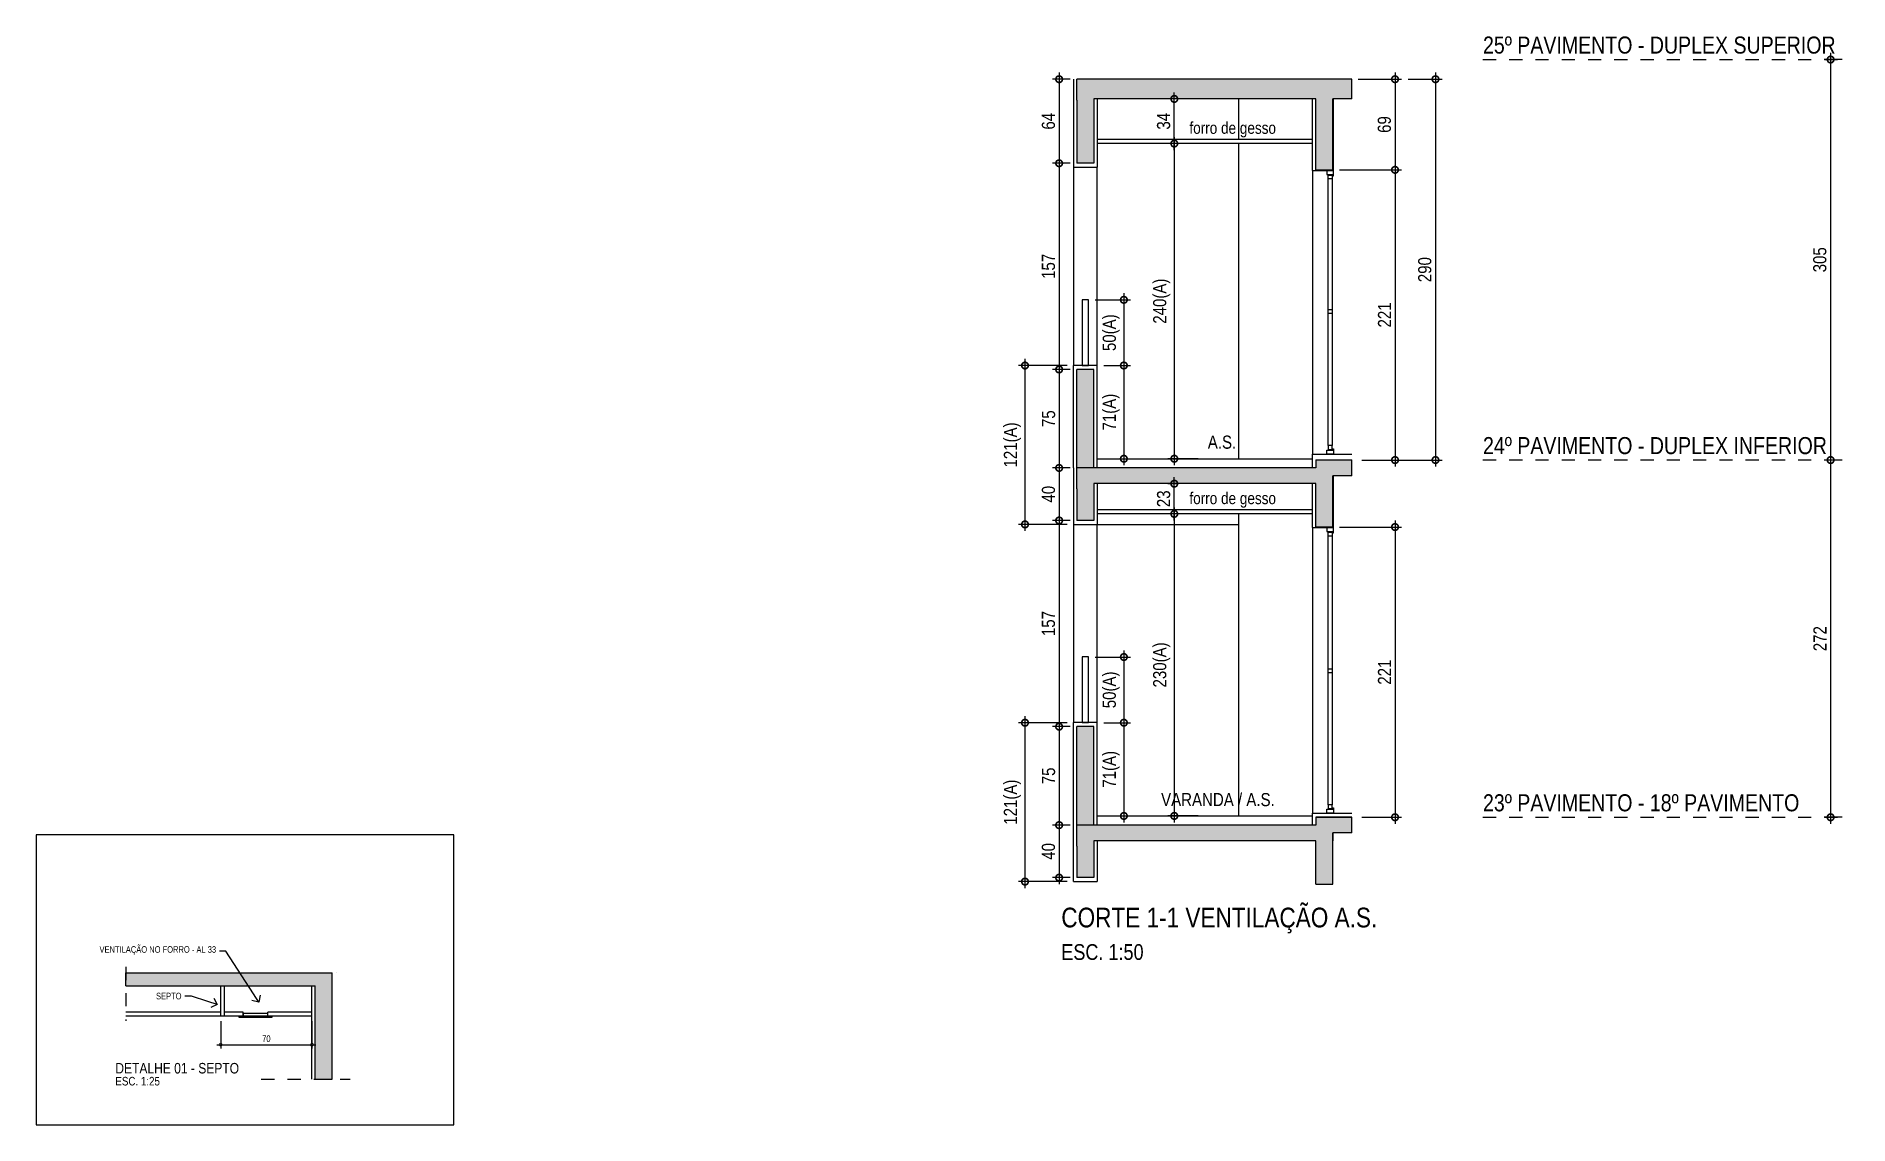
# Model space of a CAD drawing. Header units: metres. Extents: x -23 to 570, y -25 to 184.
# Drawn here: x 18.93 to 32.73, y -25.36 to -17.07 of the extents above; entities that cross this region are included whole.
import ezdxf
from ezdxf import colors
from ezdxf.entities.mleader import LeaderData, LeaderLine
from ezdxf.enums import TextEntityAlignment as Align
from ezdxf.math import Vec2, Vec3

# ---------------------------------------------------------------- set-up
doc = ezdxf.new("R2010")
doc.units = ezdxf.units.M
doc.header["$LTSCALE"] = 0.1
doc.linetypes.add('DASHEDX2', pattern=[1.5, 1, -0.5])
doc.linetypes.add('PHANTOM2', pattern=[1.25, 0.625, -0.125, 0.125, -0.125, 0.125, -0.125])
for name, color, linetype in [('AR-CAIXILHO', 1, 'Continuous'), ('ARQ-ALV ACAB', 4, 'Continuous'), ('ARQ-ALV OSSO', 5, 'Continuous'), ('ARQ-AUX', 7, 'Continuous'), ('ARQ-AUX1', 1, 'Continuous'), ('ARQ-CAX', 1, 'Continuous'), ('ARQ-DIM', 2, 'Continuous'), ('ARQ-PRJ', 7, 'DASHEDX2'), ('ARQ-SIM', 1, 'Continuous'), ('ARQ-TXT', 2, 'Continuous'), ('ES-CORTE', 2, 'Continuous')]:
    doc.layers.add(name, color=color, linetype=linetype)
doc.styles.add('Adesa', font='ARIALN.TTF')
doc.dimstyles.new('ADESA 1-0025', dxfattribs={"dimtxt": 0.05, "dimasz": 0.045, "dimexe": 0.03, "dimexo": 0.04, "dimgap": 0.02, "dimtad": 1, "dimtoh": 1, "dimdec": 0, "dimlfac": 100, "dimzin": 4, "dimtxsty": 'Adesa', "dimblk": 'DOTSMALL', "dimcen": 1, "dimdle": 0.03, "dimclrd": 1, "dimclre": 1, "dimclrt": 256, "dimazin": 1, "dimtm": 1e-09, "dimtfac": 1, "dimtdec": 0, "dimtix": 1, "dimtmove": 2, "dimatfit": 0, "dimldrblk": 'DOTSMALL', "dimfxl": 0.8, "dimtvp": 2, "dimtolj": 1, "dimtzin": 0, "dimarcsym": 0})
doc.dimstyles.new('ADESA 1-0050', dxfattribs={"dimtxt": 0.1, "dimasz": 0.1, "dimexe": 0.05, "dimexo": 0.05, "dimgap": 0.03, "dimtad": 1, "dimdec": 1, "dimlfac": 100, "dimzin": 12, "dimtxsty": 'Adesa', "dimblk": 'DOTSMALL', "dimcen": 1, "dimdle": 0.05, "dimclrd": 1, "dimclre": 1, "dimclrt": 256, "dimazin": 3, "dimtm": 1e-09, "dimtfac": 1, "dimtdec": 1, "dimtmove": 1, "dimatfit": 0, "dimldrblk": 'DOTSMALL', "dimfxl": 0.8, "dimtvp": 2, "dimtolj": 1, "dimtzin": 0, "dimarcsym": 0})

msp = doc.modelspace()

# ---------------------------------------------------------------- texts
at = {"layer": 'ARQ-TXT', "ltscale": 0.5, "style": 'Adesa'}
for s, height, p in [('25º PAVIMENTO - DUPLEX SUPERIOR', 0.13, (29.9458, -17.2019, 0)), ('24º PAVIMENTO - DUPLEX INFERIOR', 0.13, (29.9458, -20.2519)), ('23º PAVIMENTO - 18º PAVIMENTO', 0.13, (29.9458, -22.9719, 0)), ('CORTE 1-1 VENTILAÇÃO A.S.', 0.15, (26.7346, -23.8555)), ('ESC. 1:50', 0.12, (26.7346, -24.1033)), ('DETALHE 01 - SEPTO', 0.08, (19.531, -24.968))]:
    msp.add_text(s, height=height, dxfattribs=at).set_placement(p)
at = {"layer": 'ARQ-TXT', "style": 'Adesa'}
for s, height, p in [('forro de gesso', 0.09, (28.0398, -17.779, 0)), ('A.S.', 0.1, (27.9582, -20.1605, 0)), ('forro de gesso', 0.09, (28.0398, -20.599, 0)), ('VARANDA / A.S.', 0.1, (27.9273, -22.8805, 0))]:
    msp.add_text(s, height=height, dxfattribs=at).set_placement(p, align=Align.MIDDLE)
msp.add_text('ESC. 1:25', height=0.065, dxfattribs=at).set_placement((19.531, -25.0592))

# ---------------------------------------------------------------- blocks, each defined once
blk = doc.blocks.new('_DotSmall')
at = {"color": 0, "linetype": 'ByBlock', "const_width": 0.5}
blk.add_lwpolyline([(-0.0625, 0, 1), (0.0625, 0, 1)], format="xyb", close=True, dxfattribs=at)
blk = doc.blocks.new('*D671')
at = {"layer": 'Defpoints', "color": 0, "transparency": 16777216}
for p in [(28.803, -18.087, 0), (28.973, -20.297), (29.276, -20.297)]:
    blk.add_point(p, dxfattribs=at)
at = {"layer": 'ES-CORTE', "color": 1, "lineweight": -2, "transparency": 16777216}
for p, q in [((29.276, -18.037), (29.276, -20.347)), ((28.853, -18.087), (29.326, -18.087)), ((29.023, -20.297), (29.326, -20.297))]:
    blk.add_line(p, q, dxfattribs=at)
at = {"layer": 'ES-CORTE', "color": 1, "lineweight": -2, "transparency": 16777216, "xscale": 0.1, "yscale": 0.1, "zscale": 0.1}
for p, rotation in [((29.276, -18.087), 90), ((29.276, -20.297), 270)]:
    blk.add_blockref('_DotSmall', p, dxfattribs=dict(at, rotation=rotation))
at = {"layer": 'ES-CORTE', "transparency": 16777216, "insert": (29.196, -19.192), "char_height": 0.1, "attachment_point": 5, "rotation": 90, "style": 'Adesa'}
blk.add_mtext('\\A1;221', dxfattribs=at)
blk = doc.blocks.new('*D672')
at = {"layer": 'Defpoints', "color": 0, "transparency": 16777216}
for p in [(28.946, -17.397, 0), (28.803, -18.087, 0), (29.276, -18.087)]:
    blk.add_point(p, dxfattribs=at)
at = {"layer": 'ES-CORTE', "color": 1, "lineweight": -2, "transparency": 16777216}
for p, q in [((29.276, -17.347), (29.276, -18.137)), ((28.996, -17.397), (29.326, -17.397)), ((28.853, -18.087), (29.326, -18.087))]:
    blk.add_line(p, q, dxfattribs=at)
at = {"layer": 'ES-CORTE', "color": 1, "lineweight": -2, "transparency": 16777216, "xscale": 0.1, "yscale": 0.1, "zscale": 0.1}
for p, rotation in [((29.276, -17.397), 90), ((29.276, -18.087), 270)]:
    blk.add_blockref('_DotSmall', p, dxfattribs=dict(at, rotation=rotation))
at = {"layer": 'ES-CORTE', "transparency": 16777216, "insert": (29.195, -17.742), "char_height": 0.1, "attachment_point": 5, "rotation": 90, "style": 'Adesa'}
blk.add_mtext('\\A1;69', dxfattribs=at)
blk = doc.blocks.new('*U670')
at = {"color": 7, "linetype": 'ByBlock', "ltscale": 0.5}
for p, q in [((-0.01, 2.125), (-0.01, 0.065)), ((-0.04, 0.065), (-0.04, 1.07))]:
    blk.add_line(p, q, dxfattribs=at)
blk.add_lwpolyline([(-0.04, 1.1), (-0.04, 2.095)], dxfattribs=at)
at = {"layer": 'AR-CAIXILHO'}
for p, q in [((-0.05, 2.13, 0), (-0.005, 2.13, 0)), ((-0.05, 2.13, 0), (-0.005, 2.13, 0)), ((-0.045, 2.13, 0), (-0.005, 2.13, 0)), ((-0.05, 0.03, 0), (-0.005, 0.03, 0)), ((-0.05, 0.03, 0), (-0.005, 0.03, 0)), ((-0.045, 0.03, 0), (-0.005, 0.03, 0))]:
    blk.add_line(p, q, dxfattribs=at)
for points in [[(0, 2.12), (0, 2.16), (0, 2.16), (0, 2.16), (-0.05, 2.16), (-0.05, 2.16), (-0.05, 2.16), (-0.05, 2.13), (-0.05, 2.13), (-0.005, 2.13), (-0.005, 2.12), (0, 2.12), (0, 2.12), (0, 2.12)], [(0, 0.04), (0, 0), (0, 0), (0, 0), (-0.05, 0), (-0.05, 0), (-0.05, 0), (-0.05, 0.03), (-0.05, 0.03), (-0.005, 0.03), (-0.005, 0.04), (0, 0.04), (0, 0.04), (0, 0.04)]]:
    blk.add_lwpolyline(points, dxfattribs=at)
at = {"layer": 'AR-CAIXILHO', "color": 1}
for points in [[(-0.04, 2.125), (-0.01, 2.125), (-0.01, 2.095), (-0.04, 2.095)], [(-0.04, 1.1), (-0.01, 1.1), (-0.01, 1.07), (-0.04, 1.07)], [(-0.04, 0.035), (-0.01, 0.035), (-0.01, 0.065), (-0.04, 0.065)]]:
    blk.add_lwpolyline(points, close=True, dxfattribs=at)
at = {"layer": 'ARQ-CAX'}
for points in [[(-0.04, 2.125), (-0.01, 2.125)], [(-0.04, 0.035), (-0.01, 0.035)]]:
    blk.add_lwpolyline(points, dxfattribs=at)
blk = doc.blocks.new('*D673')
at = {"layer": 'Defpoints', "color": 0, "transparency": 16777216}
for p in [(29.326, -17.397, 0), (29.175, -20.297, 0), (29.584, -20.297)]:
    blk.add_point(p, dxfattribs=at)
at = {"layer": 'ES-CORTE', "color": 1, "lineweight": -2, "transparency": 16777216}
for p, q in [((29.584, -17.347), (29.584, -20.347)), ((29.376, -17.397), (29.634, -17.397)), ((29.225, -20.297), (29.634, -20.297))]:
    blk.add_line(p, q, dxfattribs=at)
at = {"layer": 'ES-CORTE', "color": 1, "lineweight": -2, "transparency": 16777216, "xscale": 0.1, "yscale": 0.1, "zscale": 0.1}
for p, rotation in [((29.584, -17.397), 90), ((29.584, -20.297), 270)]:
    blk.add_blockref('_DotSmall', p, dxfattribs=dict(at, rotation=rotation))
at = {"layer": 'ES-CORTE', "transparency": 16777216, "insert": (29.503, -18.847), "char_height": 0.1, "attachment_point": 5, "rotation": 90, "style": 'Adesa'}
blk.add_mtext('\\A1;290', dxfattribs=at)
blk = doc.blocks.new('*D681')
at = {"layer": 'ARQ-DIM', "color": 1, "lineweight": -2, "transparency": 16777216}
for p, q in [((26.778, -19.577), (26.408, -19.577)), ((26.458, -19.527), (26.458, -20.837)), ((26.778, -20.787), (26.408, -20.787))]:
    blk.add_line(p, q, dxfattribs=at)
at = {"layer": 'Defpoints', "color": 0, "transparency": 16777216}
for p in [(26.828, -19.577), (26.458, -20.787), (26.828, -20.787)]:
    blk.add_point(p, dxfattribs=at)
at = {"layer": 'ARQ-DIM', "color": 1, "lineweight": -2, "transparency": 16777216, "xscale": 0.1, "yscale": 0.1, "zscale": 0.1}
for p, rotation in [((26.458, -19.577), 90), ((26.458, -20.787), 270)]:
    blk.add_blockref('_DotSmall', p, dxfattribs=dict(at, rotation=rotation))
at = {"layer": 'ARQ-DIM', "transparency": 16777216, "insert": (26.362, -20.182), "char_height": 0.1, "attachment_point": 5, "rotation": 90, "style": 'Adesa'}
blk.add_mtext('\\A1;121(A)', dxfattribs=at)
blk = doc.blocks.new('*D682')
at = {"layer": 'ARQ-DIM', "color": 1, "lineweight": -2, "transparency": 16777216}
for p, q in [((26.718, -19.557), (26.718, -20.407)), ((26.803, -19.607), (26.668, -19.607)), ((26.803, -20.357), (26.668, -20.357))]:
    blk.add_line(p, q, dxfattribs=at)
at = {"layer": 'Defpoints', "color": 0, "transparency": 16777216}
for p in [(26.853, -19.607), (26.718, -20.357), (26.853, -20.357, 0)]:
    blk.add_point(p, dxfattribs=at)
at = {"layer": 'ARQ-DIM', "color": 1, "lineweight": -2, "transparency": 16777216, "xscale": 0.1, "yscale": 0.1, "zscale": 0.1}
for p, rotation in [((26.718, -19.607), 90), ((26.718, -20.357), 270)]:
    blk.add_blockref('_DotSmall', p, dxfattribs=dict(at, rotation=rotation))
at = {"layer": 'ARQ-DIM', "transparency": 16777216, "insert": (26.638, -19.982), "char_height": 0.1, "attachment_point": 5, "rotation": 90, "style": 'Adesa'}
blk.add_mtext('\\A1;75', dxfattribs=at)
blk = doc.blocks.new('*D683')
at = {"layer": 'ARQ-DIM', "color": 1, "lineweight": -2, "transparency": 16777216}
for p, q in [((26.803, -20.357), (26.668, -20.357)), ((26.718, -20.307), (26.718, -20.807)), ((26.803, -20.757), (26.668, -20.757))]:
    blk.add_line(p, q, dxfattribs=at)
at = {"layer": 'Defpoints', "color": 0, "transparency": 16777216}
for p in [(26.853, -20.357, 0), (26.718, -20.757), (26.853, -20.757)]:
    blk.add_point(p, dxfattribs=at)
at = {"layer": 'ARQ-DIM', "color": 1, "lineweight": -2, "transparency": 16777216, "xscale": 0.1, "yscale": 0.1, "zscale": 0.1}
for p, rotation in [((26.718, -20.357), 90), ((26.718, -20.757), 270)]:
    blk.add_blockref('_DotSmall', p, dxfattribs=dict(at, rotation=rotation))
at = {"layer": 'ARQ-DIM', "transparency": 16777216, "insert": (26.637, -20.557), "char_height": 0.1, "attachment_point": 5, "rotation": 90, "style": 'Adesa'}
blk.add_mtext('\\A1;40', dxfattribs=at)
blk = doc.blocks.new('*D684')
at = {"layer": 'ARQ-DIM', "color": 1, "lineweight": -2, "transparency": 16777216}
for p, q in [((26.803, -18.037), (26.668, -18.037)), ((26.718, -17.987), (26.718, -19.657)), ((26.803, -19.607), (26.668, -19.607))]:
    blk.add_line(p, q, dxfattribs=at)
at = {"layer": 'Defpoints', "color": 0, "transparency": 16777216}
for p in [(26.853, -18.037, 0), (26.718, -19.607), (26.853, -19.607)]:
    blk.add_point(p, dxfattribs=at)
at = {"layer": 'ARQ-DIM', "color": 1, "lineweight": -2, "transparency": 16777216, "xscale": 0.1, "yscale": 0.1, "zscale": 0.1}
for p, rotation in [((26.718, -18.037), 90), ((26.718, -19.607), 270)]:
    blk.add_blockref('_DotSmall', p, dxfattribs=dict(at, rotation=rotation))
at = {"layer": 'ARQ-DIM', "transparency": 16777216, "insert": (26.637, -18.822), "char_height": 0.1, "attachment_point": 5, "rotation": 90, "style": 'Adesa'}
blk.add_mtext('\\A1;157', dxfattribs=at)
blk = doc.blocks.new('*D685')
at = {"layer": 'ARQ-DIM', "color": 1, "lineweight": -2, "transparency": 16777216}
for p, q in [((26.718, -17.347), (26.718, -18.087)), ((26.803, -17.397), (26.668, -17.397)), ((26.803, -18.037), (26.668, -18.037))]:
    blk.add_line(p, q, dxfattribs=at)
at = {"layer": 'Defpoints', "color": 0, "transparency": 16777216}
for p in [(26.853, -17.397, 0), (26.718, -18.037), (26.853, -18.037, 0)]:
    blk.add_point(p, dxfattribs=at)
at = {"layer": 'ARQ-DIM', "color": 1, "lineweight": -2, "transparency": 16777216, "xscale": 0.1, "yscale": 0.1, "zscale": 0.1}
for p, rotation in [((26.718, -17.397), 90), ((26.718, -18.037), 270)]:
    blk.add_blockref('_DotSmall', p, dxfattribs=dict(at, rotation=rotation))
at = {"layer": 'ARQ-DIM', "transparency": 16777216, "insert": (26.637, -17.717), "char_height": 0.1, "attachment_point": 5, "rotation": 90, "style": 'Adesa'}
blk.add_mtext('\\A1;64', dxfattribs=at)
blk = doc.blocks.new('*D687')
at = {"layer": 'ARQ-DIM', "color": 1, "lineweight": -2, "transparency": 16777216}
for p, q in [((27.058, -19.577), (27.261, -19.577)), ((27.211, -19.527), (27.211, -20.337)), ((27.058, -20.287), (27.261, -20.287))]:
    blk.add_line(p, q, dxfattribs=at)
at = {"layer": 'Defpoints', "color": 0, "transparency": 16777216}
for p in [(27.008, -19.577), (27.008, -20.287, 0), (27.211, -20.287)]:
    blk.add_point(p, dxfattribs=at)
at = {"layer": 'ARQ-DIM', "color": 1, "lineweight": -2, "transparency": 16777216, "xscale": 0.1, "yscale": 0.1, "zscale": 0.1}
for p, rotation in [((27.211, -19.577), 90), ((27.211, -20.287), 270)]:
    blk.add_blockref('_DotSmall', p, dxfattribs=dict(at, rotation=rotation))
at = {"layer": 'ARQ-DIM', "transparency": 16777216, "insert": (27.115, -19.932), "char_height": 0.1, "attachment_point": 5, "rotation": 90, "style": 'Adesa'}
blk.add_mtext('\\A1;71(A)', dxfattribs=at)
blk = doc.blocks.new('*D688')
at = {"layer": 'ARQ-DIM', "color": 1, "lineweight": -2, "transparency": 16777216}
for p, q in [((27.778, -17.887), (27.545, -17.887)), ((27.595, -17.837), (27.595, -20.337)), ((27.778, -20.287), (27.545, -20.287))]:
    blk.add_line(p, q, dxfattribs=at)
at = {"layer": 'Defpoints', "color": 0, "transparency": 16777216}
for p in [(27.828, -17.887, 0), (27.595, -20.287), (27.828, -20.287, 0)]:
    blk.add_point(p, dxfattribs=at)
at = {"layer": 'ARQ-DIM', "color": 1, "lineweight": -2, "transparency": 16777216, "xscale": 0.1, "yscale": 0.1, "zscale": 0.1}
for p, rotation in [((27.595, -17.887), 90), ((27.595, -20.287), 270)]:
    blk.add_blockref('_DotSmall', p, dxfattribs=dict(at, rotation=rotation))
at = {"layer": 'ARQ-DIM', "transparency": 16777216, "insert": (27.499, -19.087), "char_height": 0.1, "attachment_point": 5, "rotation": 90, "style": 'Adesa'}
blk.add_mtext('\\A1;240(A)', dxfattribs=at)
blk = doc.blocks.new('*D677')
at = {"layer": 'ARQ-DIM', "color": 1, "lineweight": -2, "transparency": 16777216}
for p, q in [((27.595, -17.937), (27.595, -17.497)), ((28.038, -17.547), (27.545, -17.547)), ((27.611, -17.887), (27.545, -17.887))]:
    blk.add_line(p, q, dxfattribs=at)
at = {"layer": 'Defpoints', "color": 0, "transparency": 16777216}
for p in [(27.595, -17.547), (28.088, -17.547, 0), (27.661, -17.887)]:
    blk.add_point(p, dxfattribs=at)
at = {"layer": 'ARQ-DIM', "color": 1, "lineweight": -2, "transparency": 16777216, "xscale": 0.1, "yscale": 0.1, "zscale": 0.1}
for p, rotation in [((27.595, -17.547), 90), ((27.595, -17.887), 270)]:
    blk.add_blockref('_DotSmall', p, dxfattribs=dict(at, rotation=rotation))
at = {"layer": 'ARQ-DIM', "transparency": 16777216, "insert": (27.514, -17.717), "char_height": 0.1, "attachment_point": 5, "rotation": 90, "style": 'Adesa'}
blk.add_mtext('\\A1;34', dxfattribs=at)
blk = doc.blocks.new('*D689')
at = {"layer": 'ARQ-DIM', "color": 1, "lineweight": -2, "transparency": 16777216}
for p, q in [((32.681, -17.247), (32.543, -17.247)), ((32.593, -17.197), (32.593, -20.347)), ((32.681, -20.297), (32.543, -20.297))]:
    blk.add_line(p, q, dxfattribs=at)
at = {"layer": 'Defpoints', "color": 0, "transparency": 16777216}
for p in [(32.731, -17.247, 0), (32.593, -20.297), (32.731, -20.297, 0)]:
    blk.add_point(p, dxfattribs=at)
at = {"layer": 'ARQ-DIM', "color": 1, "lineweight": -2, "transparency": 16777216, "xscale": 0.1, "yscale": 0.1, "zscale": 0.1}
for p, rotation in [((32.593, -17.247), 90), ((32.593, -20.297), 270)]:
    blk.add_blockref('_DotSmall', p, dxfattribs=dict(at, rotation=rotation))
at = {"layer": 'ARQ-DIM', "transparency": 16777216, "insert": (32.511, -18.772), "char_height": 0.1, "attachment_point": 5, "rotation": 90, "style": 'Adesa'}
blk.add_mtext('\\A1;305', dxfattribs=at)
blk = doc.blocks.new('*D678')
at = {"layer": 'Defpoints', "color": 0, "transparency": 16777216}
for p in [(28.803, -20.807, 0), (28.973, -23.017), (29.276, -23.017)]:
    blk.add_point(p, dxfattribs=at)
at = {"layer": 'ES-CORTE', "color": 1, "lineweight": -2, "transparency": 16777216}
for p, q in [((28.853, -20.807), (29.326, -20.807)), ((29.276, -20.757), (29.276, -23.067)), ((29.023, -23.017), (29.326, -23.017))]:
    blk.add_line(p, q, dxfattribs=at)
at = {"layer": 'ES-CORTE', "color": 1, "lineweight": -2, "transparency": 16777216, "xscale": 0.1, "yscale": 0.1, "zscale": 0.1}
for p, rotation in [((29.276, -20.807), 90), ((29.276, -23.017), 270)]:
    blk.add_blockref('_DotSmall', p, dxfattribs=dict(at, rotation=rotation))
at = {"layer": 'ES-CORTE', "transparency": 16777216, "insert": (29.196, -21.912), "char_height": 0.1, "attachment_point": 5, "rotation": 90, "style": 'Adesa'}
blk.add_mtext('\\A1;221', dxfattribs=at)
blk = doc.blocks.new('*U669')
at = {"color": 7, "linetype": 'ByBlock', "ltscale": 0.5}
for p, q in [((-0.01, 2.14), (-0.01, 0.065)), ((-0.04, 0.065), (-0.04, 1.07))]:
    blk.add_line(p, q, dxfattribs=at)
blk.add_lwpolyline([(-0.04, 1.1), (-0.04, 2.11)], dxfattribs=at)
at = {"layer": 'AR-CAIXILHO'}
for p, q in [((-0.05, 2.145, 0), (-0.005, 2.145, 0)), ((-0.05, 2.145, 0), (-0.005, 2.145, 0)), ((-0.045, 2.145, 0), (-0.005, 2.145, 0)), ((-0.05, 0.03, 0), (-0.005, 0.03, 0)), ((-0.05, 0.03, 0), (-0.005, 0.03, 0)), ((-0.045, 0.03, 0), (-0.005, 0.03, 0))]:
    blk.add_line(p, q, dxfattribs=at)
for points in [[(0, 2.135), (0, 2.175), (0, 2.175), (0, 2.175), (-0.05, 2.175), (-0.05, 2.175), (-0.05, 2.175), (-0.05, 2.145), (-0.05, 2.145), (-0.005, 2.145), (-0.005, 2.135), (0, 2.135), (0, 2.135), (0, 2.135)], [(0, 0.04), (0, 0), (0, 0), (0, 0), (-0.05, 0), (-0.05, 0), (-0.05, 0), (-0.05, 0.03), (-0.05, 0.03), (-0.005, 0.03), (-0.005, 0.04), (0, 0.04), (0, 0.04), (0, 0.04)]]:
    blk.add_lwpolyline(points, dxfattribs=at)
at = {"layer": 'AR-CAIXILHO', "color": 1}
for points in [[(-0.04, 2.14), (-0.01, 2.14), (-0.01, 2.11), (-0.04, 2.11)], [(-0.04, 1.1), (-0.01, 1.1), (-0.01, 1.07), (-0.04, 1.07)], [(-0.04, 0.035), (-0.01, 0.035), (-0.01, 0.065), (-0.04, 0.065)]]:
    blk.add_lwpolyline(points, close=True, dxfattribs=at)
at = {"layer": 'ARQ-CAX'}
for points in [[(-0.04, 2.14), (-0.01, 2.14)], [(-0.04, 0.035), (-0.01, 0.035)]]:
    blk.add_lwpolyline(points, dxfattribs=at)
blk = doc.blocks.new('*D690')
at = {"layer": 'ARQ-DIM', "color": 1, "lineweight": -2, "transparency": 16777216}
for p, q in [((26.803, -22.327), (26.668, -22.327)), ((26.718, -22.277), (26.718, -23.127)), ((26.803, -23.077), (26.668, -23.077))]:
    blk.add_line(p, q, dxfattribs=at)
at = {"layer": 'Defpoints', "color": 0, "transparency": 16777216}
for p in [(26.853, -22.327), (26.718, -23.077), (26.853, -23.077, 0)]:
    blk.add_point(p, dxfattribs=at)
at = {"layer": 'ARQ-DIM', "color": 1, "lineweight": -2, "transparency": 16777216, "xscale": 0.1, "yscale": 0.1, "zscale": 0.1}
for p, rotation in [((26.718, -22.327), 90), ((26.718, -23.077), 270)]:
    blk.add_blockref('_DotSmall', p, dxfattribs=dict(at, rotation=rotation))
at = {"layer": 'ARQ-DIM', "transparency": 16777216, "insert": (26.638, -22.702), "char_height": 0.1, "attachment_point": 5, "rotation": 90, "style": 'Adesa'}
blk.add_mtext('\\A1;75', dxfattribs=at)
blk = doc.blocks.new('*D691')
at = {"layer": 'ARQ-DIM', "color": 1, "lineweight": -2, "transparency": 16777216}
for p, q in [((26.803, -20.757), (26.668, -20.757)), ((26.718, -20.707), (26.718, -22.377)), ((26.803, -22.327), (26.668, -22.327))]:
    blk.add_line(p, q, dxfattribs=at)
at = {"layer": 'Defpoints', "color": 0, "transparency": 16777216}
for p in [(26.853, -20.757, 0), (26.718, -22.327), (26.853, -22.327)]:
    blk.add_point(p, dxfattribs=at)
at = {"layer": 'ARQ-DIM', "color": 1, "lineweight": -2, "transparency": 16777216, "xscale": 0.1, "yscale": 0.1, "zscale": 0.1}
for p, rotation in [((26.718, -20.757), 90), ((26.718, -22.327), 270)]:
    blk.add_blockref('_DotSmall', p, dxfattribs=dict(at, rotation=rotation))
at = {"layer": 'ARQ-DIM', "transparency": 16777216, "insert": (26.637, -21.542), "char_height": 0.1, "attachment_point": 5, "rotation": 90, "style": 'Adesa'}
blk.add_mtext('\\A1;157', dxfattribs=at)
blk = doc.blocks.new('*D679')
at = {"layer": 'ARQ-DIM', "color": 1, "lineweight": -2, "transparency": 16777216}
for p, q in [((26.803, -20.357), (26.668, -20.357)), ((26.718, -20.307), (26.718, -20.807)), ((26.803, -20.757), (26.668, -20.757))]:
    blk.add_line(p, q, dxfattribs=at)
at = {"layer": 'Defpoints', "color": 0, "transparency": 16777216}
for p in [(26.853, -20.357, 0), (26.718, -20.757), (26.853, -20.757, 0)]:
    blk.add_point(p, dxfattribs=at)
at = {"layer": 'ARQ-DIM', "color": 1, "lineweight": -2, "transparency": 16777216, "xscale": 0.1, "yscale": 0.1, "zscale": 0.1}
for p, rotation in [((26.718, -20.357), 90), ((26.718, -20.757), 270)]:
    blk.add_blockref('_DotSmall', p, dxfattribs=dict(at, rotation=rotation))
at = {"layer": 'ARQ-DIM', "transparency": 16777216, "insert": (26.637, -20.557), "char_height": 0.1, "attachment_point": 5, "rotation": 90, "style": 'Adesa'}
blk.add_mtext('\\A1;40', dxfattribs=at)
blk = doc.blocks.new('*D692')
at = {"layer": 'ARQ-DIM', "color": 1, "lineweight": -2, "transparency": 16777216}
for p, q in [((27.058, -22.297), (27.261, -22.297)), ((27.211, -22.247), (27.211, -23.057)), ((27.058, -23.007), (27.261, -23.007))]:
    blk.add_line(p, q, dxfattribs=at)
at = {"layer": 'Defpoints', "color": 0, "transparency": 16777216}
for p in [(27.008, -22.297), (27.008, -23.007, 0), (27.211, -23.007)]:
    blk.add_point(p, dxfattribs=at)
at = {"layer": 'ARQ-DIM', "color": 1, "lineweight": -2, "transparency": 16777216, "xscale": 0.1, "yscale": 0.1, "zscale": 0.1}
for p, rotation in [((27.211, -22.297), 90), ((27.211, -23.007), 270)]:
    blk.add_blockref('_DotSmall', p, dxfattribs=dict(at, rotation=rotation))
at = {"layer": 'ARQ-DIM', "transparency": 16777216, "insert": (27.115, -22.652), "char_height": 0.1, "attachment_point": 5, "rotation": 90, "style": 'Adesa'}
blk.add_mtext('\\A1;71(A)', dxfattribs=at)
blk = doc.blocks.new('*D693')
at = {"layer": 'ARQ-DIM', "color": 1, "lineweight": -2, "transparency": 16777216}
for p, q in [((27.595, -20.657), (27.595, -23.057)), ((27.778, -20.707), (27.545, -20.707)), ((27.778, -23.007), (27.545, -23.007))]:
    blk.add_line(p, q, dxfattribs=at)
at = {"layer": 'Defpoints', "color": 0, "transparency": 16777216}
for p in [(27.828, -20.707, 0), (27.595, -23.007), (27.828, -23.007, 0)]:
    blk.add_point(p, dxfattribs=at)
at = {"layer": 'ARQ-DIM', "color": 1, "lineweight": -2, "transparency": 16777216, "xscale": 0.1, "yscale": 0.1, "zscale": 0.1}
for p, rotation in [((27.595, -20.707), 90), ((27.595, -23.007), 270)]:
    blk.add_blockref('_DotSmall', p, dxfattribs=dict(at, rotation=rotation))
at = {"layer": 'ARQ-DIM', "transparency": 16777216, "insert": (27.499, -21.857), "char_height": 0.1, "attachment_point": 5, "rotation": 90, "style": 'Adesa'}
blk.add_mtext('\\A1;230(A)', dxfattribs=at)
blk = doc.blocks.new('*D680')
at = {"layer": 'ARQ-DIM', "color": 1, "lineweight": -2, "transparency": 16777216}
for p, q in [((27.595, -20.757), (27.595, -20.427)), ((27.611, -20.477), (27.545, -20.477)), ((27.611, -20.707), (27.545, -20.707))]:
    blk.add_line(p, q, dxfattribs=at)
at = {"layer": 'Defpoints', "color": 0, "transparency": 16777216}
for p in [(27.595, -20.477), (27.661, -20.477, 0), (27.661, -20.707)]:
    blk.add_point(p, dxfattribs=at)
at = {"layer": 'ARQ-DIM', "color": 1, "lineweight": -2, "transparency": 16777216, "xscale": 0.1, "yscale": 0.1, "zscale": 0.1}
for p, rotation in [((27.595, -20.477), 90), ((27.595, -20.707), 270)]:
    blk.add_blockref('_DotSmall', p, dxfattribs=dict(at, rotation=rotation))
at = {"layer": 'ARQ-DIM', "transparency": 16777216, "insert": (27.514, -20.592), "char_height": 0.1, "attachment_point": 5, "rotation": 90, "style": 'Adesa'}
blk.add_mtext('\\A1;23', dxfattribs=at)
blk = doc.blocks.new('*D674')
at = {"layer": 'ARQ-DIM', "color": 1, "lineweight": -2, "transparency": 16777216}
for p, q in [((26.718, -23.027), (26.718, -23.527)), ((26.803, -23.077), (26.668, -23.077)), ((26.803, -23.477), (26.668, -23.477))]:
    blk.add_line(p, q, dxfattribs=at)
at = {"layer": 'Defpoints', "color": 0, "transparency": 16777216}
for p in [(26.853, -23.077, 0), (26.718, -23.477), (26.853, -23.477)]:
    blk.add_point(p, dxfattribs=at)
at = {"layer": 'ARQ-DIM', "color": 1, "lineweight": -2, "transparency": 16777216, "xscale": 0.1, "yscale": 0.1, "zscale": 0.1}
for p, rotation in [((26.718, -23.077), 90), ((26.718, -23.477), 270)]:
    blk.add_blockref('_DotSmall', p, dxfattribs=dict(at, rotation=rotation))
at = {"layer": 'ARQ-DIM', "transparency": 16777216, "insert": (26.637, -23.277), "char_height": 0.1, "attachment_point": 5, "rotation": 90, "style": 'Adesa'}
blk.add_mtext('\\A1;40', dxfattribs=at)
blk = doc.blocks.new('*D675')
at = {"layer": 'ARQ-DIM', "color": 1, "lineweight": -2, "transparency": 16777216}
for p, q in [((26.718, -23.027), (26.718, -23.527)), ((26.803, -23.077), (26.668, -23.077)), ((26.803, -23.477), (26.668, -23.477))]:
    blk.add_line(p, q, dxfattribs=at)
at = {"layer": 'Defpoints', "color": 0, "transparency": 16777216}
for p in [(26.853, -23.077, 0), (26.718, -23.477), (26.853, -23.477, 0)]:
    blk.add_point(p, dxfattribs=at)
at = {"layer": 'ARQ-DIM', "color": 1, "lineweight": -2, "transparency": 16777216, "xscale": 0.1, "yscale": 0.1, "zscale": 0.1}
for p, rotation in [((26.718, -23.077), 90), ((26.718, -23.477), 270)]:
    blk.add_blockref('_DotSmall', p, dxfattribs=dict(at, rotation=rotation))
at = {"layer": 'ARQ-DIM', "transparency": 16777216, "insert": (26.637, -23.277), "char_height": 0.1, "attachment_point": 5, "rotation": 90, "style": 'Adesa'}
blk.add_mtext('\\A1;40', dxfattribs=at)
blk = doc.blocks.new('*D676')
at = {"layer": 'ARQ-DIM', "color": 1, "lineweight": -2, "transparency": 16777216}
for p, q in [((26.778, -22.297), (26.408, -22.297)), ((26.458, -22.247), (26.458, -23.557)), ((26.778, -23.507), (26.408, -23.507))]:
    blk.add_line(p, q, dxfattribs=at)
at = {"layer": 'Defpoints', "color": 0, "transparency": 16777216}
for p in [(26.828, -22.297), (26.458, -23.507), (26.828, -23.507)]:
    blk.add_point(p, dxfattribs=at)
at = {"layer": 'ARQ-DIM', "color": 1, "lineweight": -2, "transparency": 16777216, "xscale": 0.1, "yscale": 0.1, "zscale": 0.1}
for p, rotation in [((26.458, -22.297), 90), ((26.458, -23.507), 270)]:
    blk.add_blockref('_DotSmall', p, dxfattribs=dict(at, rotation=rotation))
at = {"layer": 'ARQ-DIM', "transparency": 16777216, "insert": (26.362, -22.902), "char_height": 0.1, "attachment_point": 5, "rotation": 90, "style": 'Adesa'}
blk.add_mtext('\\A1;121(A)', dxfattribs=at)
blk = doc.blocks.new('*D686')
at = {"layer": 'ARQ-DIM', "color": 1, "lineweight": -2, "transparency": 16777216}
for p, q in [((32.593, -20.247), (32.593, -23.067)), ((32.681, -20.297), (32.543, -20.297)), ((32.681, -23.017), (32.543, -23.017))]:
    blk.add_line(p, q, dxfattribs=at)
at = {"layer": 'Defpoints', "color": 0, "transparency": 16777216}
for p in [(32.731, -20.297, 0), (32.593, -23.017), (32.731, -23.017, 0)]:
    blk.add_point(p, dxfattribs=at)
at = {"layer": 'ARQ-DIM', "color": 1, "lineweight": -2, "transparency": 16777216, "xscale": 0.1, "yscale": 0.1, "zscale": 0.1}
for p, rotation in [((32.593, -20.297), 90), ((32.593, -23.017), 270)]:
    blk.add_blockref('_DotSmall', p, dxfattribs=dict(at, rotation=rotation))
at = {"layer": 'ARQ-DIM', "transparency": 16777216, "insert": (32.512, -21.657), "char_height": 0.1, "attachment_point": 5, "rotation": 90, "style": 'Adesa'}
blk.add_mtext('\\A1;272', dxfattribs=at)
blk = doc.blocks.new('*D722')
at = {"layer": 'ARQ-DIM', "color": 1, "lineweight": -2, "transparency": 16777216}
for p, q in [((27.211, -19.027), (27.211, -19.627)), ((26.993, -19.077), (27.261, -19.077)), ((27.058, -19.577), (27.261, -19.577))]:
    blk.add_line(p, q, dxfattribs=at)
at = {"layer": 'Defpoints', "color": 0, "transparency": 16777216}
for p in [(26.943, -19.077), (27.008, -19.577), (27.211, -19.577)]:
    blk.add_point(p, dxfattribs=at)
at = {"layer": 'ARQ-DIM', "color": 1, "lineweight": -2, "transparency": 16777216, "xscale": 0.1, "yscale": 0.1, "zscale": 0.1}
for p, rotation in [((27.211, -19.077), 90), ((27.211, -19.577), 270)]:
    blk.add_blockref('_DotSmall', p, dxfattribs=dict(at, rotation=rotation))
at = {"layer": 'ARQ-DIM', "transparency": 16777216, "insert": (27.115, -19.327), "char_height": 0.1, "attachment_point": 5, "rotation": 90, "style": 'Adesa'}
blk.add_mtext('\\A1;50(A)', dxfattribs=at)
blk = doc.blocks.new('*D723')
at = {"layer": 'ARQ-DIM', "color": 1, "lineweight": -2, "transparency": 16777216}
for p, q in [((26.993, -21.797), (27.261, -21.797)), ((27.211, -21.747), (27.211, -22.347)), ((27.058, -22.297), (27.261, -22.297))]:
    blk.add_line(p, q, dxfattribs=at)
at = {"layer": 'Defpoints', "color": 0, "transparency": 16777216}
for p in [(26.943, -21.797), (27.008, -22.297), (27.211, -22.297)]:
    blk.add_point(p, dxfattribs=at)
at = {"layer": 'ARQ-DIM', "color": 1, "lineweight": -2, "transparency": 16777216, "xscale": 0.1, "yscale": 0.1, "zscale": 0.1}
for p, rotation in [((27.211, -21.797), 90), ((27.211, -22.297), 270)]:
    blk.add_blockref('_DotSmall', p, dxfattribs=dict(at, rotation=rotation))
at = {"layer": 'ARQ-DIM', "transparency": 16777216, "insert": (27.115, -22.047), "char_height": 0.1, "attachment_point": 5, "rotation": 90, "style": 'Adesa'}
blk.add_mtext('\\A1;50(A)', dxfattribs=at)
blk = doc.blocks.new('_Open90')
at = {"color": 0, "linetype": 'ByBlock', "lineweight": -2}
for p, q in [((0, 0), (-1, 0)), ((-0.5, 0.5), (0, 0)), ((0, 0), (-0.5, -0.5))]:
    blk.add_line(p, q, dxfattribs=at)
blk = doc.blocks.new('*D724')
at = {"layer": 'ARQ-DIM', "color": 1, "lineweight": -2, "transparency": 16777216}
for p, q in [((20.333, -24.571), (20.333, -24.779)), ((21.028, -24.571), (21.028, -24.779)), ((20.303, -24.749), (21.058, -24.749))]:
    blk.add_line(p, q, dxfattribs=at)
at = {"layer": 'Defpoints', "color": 0, "transparency": 16777216}
for p in [(20.333, -24.531), (21.028, -24.531), (21.028, -24.749)]:
    blk.add_point(p, dxfattribs=at)
at = {"layer": 'ARQ-DIM', "color": 1, "lineweight": -2, "transparency": 16777216, "xscale": 0.045, "yscale": 0.045, "zscale": 0.045, "rotation": 180}
blk.add_blockref('_DotSmall', (20.333, -24.749), dxfattribs=at)
at = {"layer": 'ARQ-DIM', "color": 1, "lineweight": -2, "transparency": 16777216, "xscale": 0.045, "yscale": 0.045, "zscale": 0.045}
blk.add_blockref('_DotSmall', (21.028, -24.749), dxfattribs=at)
at = {"layer": 'ARQ-DIM', "transparency": 16777216, "insert": (20.681, -24.703), "char_height": 0.05, "attachment_point": 5, "style": 'Adesa'}
blk.add_mtext('\\A1;70', dxfattribs=at)

# ---------------------------------------------------------------- dimensions: what is measured, and where the dimension line sits
at = {"layer": 'ARQ-DIM'}
for base, p1, p2, picture, middle in [((32.5926, -20.2965, 0), (32.7311, -17.2465, 0), (32.7311, -20.2965), '*D689', (32.5115, -18.7715, 0)), ((26.7184, -18.0365), (26.8526, -17.3965, 0), (26.8526, -18.0365, 0), '*D685', (26.6373, -17.7165)), ((27.5947, -17.5465), (27.6611, -17.8865), (28.0876, -17.5465, 0), '*D677', (27.5137, -17.7165)), ((26.7184, -19.6065), (26.8526, -18.0365, 0), (26.8526, -19.6065), '*D684', (26.6373, -18.8215)), ((26.7184, -20.3565), (26.8526, -19.6065), (26.8526, -20.3565, 0), '*D682', (26.6375, -19.9815)), ((32.5926, -23.0165, 0), (32.7311, -20.2965), (32.7311, -23.0165, 0), '*D686', (32.5123, -21.6565, 0)), ((26.7184, -20.7565), (26.8526, -20.3565, 0), (26.8526, -20.7565), '*D683', (26.6373, -20.5565)), ((26.7184, -20.7565, 0), (26.8526, -20.3565, 0), (26.8526, -20.7565, 0), '*D679', (26.6373, -20.5565, 0)), ((27.5947, -20.4765, 0), (27.6611, -20.7065, 0), (27.6611, -20.4765, 0), '*D680', (27.5137, -20.5915, 0)), ((26.7184, -22.3265, 0), (26.8526, -20.7565, 0), (26.8526, -22.3265, 0), '*D691', (26.6373, -21.5415, 0)), ((26.7184, -23.0765, 0), (26.8526, -22.3265, 0), (26.8526, -23.0765, 0), '*D690', (26.6375, -22.7015, 0)), ((26.7184, -23.4765, 0), (26.8526, -23.0765, 0), (26.8526, -23.4765, 0), '*D674', (26.6373, -23.2765, 0)), ((26.7184, -23.4765, 0), (26.8526, -23.0765, 0), (26.8526, -23.4765, 0), '*D675', (26.6373, -23.2765, 0))]:
    dim = msp.add_linear_dim(base=base, p1=p1, p2=p2, angle=90, dimstyle='ADESA 1-0050', dxfattribs=at)
    dim.commit()
    dim.dimension.update_dxf_attribs({"geometry": picture, "text_midpoint": middle})
for base, p1, p2, picture, middle in [((27.5947, -20.2865), (27.8276, -17.8865, 0), (27.8276, -20.2865, 0), '*D688', (27.4992, -19.0865)), ((27.2106, -19.5765, 0), (26.9425, -19.0765, 0), (27.0076, -19.5765, 0), '*D722', (27.1151, -19.3265, 0)), ((26.4576, -20.7865), (26.8275, -19.5765), (26.8275, -20.7865), '*D681', (26.3621, -20.1815)), ((27.2106, -20.2865), (27.0076, -19.5765), (27.0076, -20.2865, 0), '*D687', (27.1151, -19.9315)), ((27.5947, -23.0065, 0), (27.8276, -20.7065, 0), (27.8276, -23.0065, 0), '*D693', (27.4992, -21.8565, 0)), ((27.2106, -22.2965, 0), (26.9425, -21.7965, 0), (27.0076, -22.2965, 0), '*D723', (27.1151, -22.0465, 0)), ((26.4576, -23.5065, 0), (26.8275, -22.2965, 0), (26.8275, -23.5065, 0), '*D676', (26.3621, -22.9015, 0)), ((27.2106, -23.0065, 0), (27.0076, -22.2965, 0), (27.0076, -23.0065, 0), '*D692', (27.1151, -22.6515, 0))]:
    dim = msp.add_linear_dim(base=base, p1=p1, p2=p2, angle=90, text='<>(A)', dimstyle='ADESA 1-0050', dxfattribs=at)
    dim.commit()
    dim.dimension.update_dxf_attribs({"geometry": picture, "text_midpoint": middle})
dim = msp.add_linear_dim(base=(21.0282968392, -24.7486638096), p1=(20.3332968392, -24.5312688366), p2=(21.0282968392, -24.5312688366), dimstyle='ADESA 1-0025', dxfattribs=at)
dim.commit()
dim.dimension.update_dxf_attribs({"geometry": '*D724', "text_midpoint": (20.6807968392, -24.7031351602)})
at = {"layer": 'ES-CORTE'}
for base, p1, p2, picture, middle in [((29.2763, -18.0865, 0), (28.9461, -17.3965, 0), (28.8026, -18.0865, 0), '*D672', (29.1953, -17.7415, 0)), ((29.5837, -20.2965), (29.3263, -17.3965, 0), (29.1748, -20.2965, 0), '*D673', (29.5027, -18.8465)), ((29.2763, -20.2965, 0), (28.8026, -18.0865, 0), (28.9733, -20.2965, 0), '*D671', (29.1961, -19.1915, 0)), ((29.2763, -23.0165, 0), (28.8026, -20.8065, 0), (28.9733, -23.0165, 0), '*D678', (29.1961, -21.9115, 0))]:
    dim = msp.add_linear_dim(base=base, p1=p1, p2=p2, angle=90, dimstyle='ADESA 1-0050', dxfattribs=at)
    dim.commit()
    dim.dimension.update_dxf_attribs({"geometry": picture, "text_midpoint": middle})

# ---------------------------------------------------------------- hatches: boundary and pattern name
h = msp.add_hatch(color=8)
h.dxf.hatch_style = 1
h.paths.add_polyline_path([(28.6726, -17.5465), (28.6726, -18.0865), (28.8026, -18.0865), (28.8026, -17.5465), (28.9461, -17.5465), (28.9461, -17.3965), (26.8526, -17.3965), (26.8526, -17.5565), (26.8526, -18.0365), (26.9826, -18.0365), (26.9826, -17.5465)])
h = msp.add_hatch(color=8)
h.dxf.hatch_style = 1
h.paths.add_polyline_path([(26.8526, -20.3565), (26.9826, -20.3565), (26.9826, -19.6065), (26.8526, -19.6065)])
h = msp.add_hatch(color=8)
h.dxf.hatch_style = 1
h.paths.add_polyline_path([(28.8026, -20.4165), (28.9461, -20.4165), (28.9461, -20.2965), (28.6726, -20.2965), (28.6726, -20.3565), (26.8526, -20.3565), (26.8526, -20.5165), (26.8526, -20.7565), (26.9826, -20.7565), (26.9826, -20.4765), (28.6726, -20.4765), (28.6726, -20.8065), (28.8026, -20.8065)])
h = msp.add_hatch(color=8)
h.dxf.hatch_style = 1
h.paths.add_polyline_path([(26.8526, -23.0765), (26.9826, -23.0765), (26.9826, -22.3265), (26.8526, -22.3265)])
h = msp.add_hatch(color=8)
h.dxf.hatch_style = 1
h.paths.add_polyline_path([(28.8026, -23.1365), (28.9461, -23.1365), (28.9461, -23.0165), (28.6726, -23.0165), (28.6726, -23.0765), (26.8526, -23.0765), (26.8526, -23.2365), (26.8526, -23.4765), (26.9826, -23.4765), (26.9826, -23.1965), (28.6726, -23.1965), (28.6726, -23.5265), (28.8026, -23.5265)])
at = {"layer": 'ARQ-CAX'}
h = msp.add_hatch(color=8, dxfattribs=at)
h.dxf.hatch_style = 1
h.paths.add_polyline_path([(21.1833, -24.2013), (19.6109, -24.2013), (19.6109, -24.3013), (21.0533, -24.3013), (21.0533, -25.0126), (21.1833, -25.0126)])

# ---------------------------------------------------------------- linework, layer by layer
at = {"color": 8, "elevation": 0}
for points in [[(28.9461, -17.5465), (28.9461, -17.3965)], [(28.9461, -20.4165), (28.9461, -20.2965)], [(28.9461, -23.1365), (28.9461, -23.0165)], [(28.9461, -23.1365), (28.9461, -23.0165)]]:
    msp.add_lwpolyline(points, dxfattribs=at)
at = {"color": 3, "linetype": 'PHANTOM2'}
for points in [[(19.6109, -24.1564), (19.6109, -24.5661)], [(20.6424, -25.0126), (21.3197, -25.0126)]]:
    msp.add_lwpolyline(points, dxfattribs=at)
at = {"layer": 'ARQ-ALV ACAB'}
for p, q in [((26.8275, -17.3965, 0), (26.8275, -18.0665, 0)), ((27.0076, -17.5465, 0), (27.0076, -18.0665, 0)), ((28.6476, -18.0915, 0), (28.6476, -17.5465, 0)), ((28.8076, -18.0915, 0), (28.8076, -17.5465, 0)), ((28.6476, -18.0915, 0), (28.8076, -18.0915, 0)), ((26.8275, -20.3565, 0), (26.8275, -19.5765)), ((27.0076, -20.3565, 0), (27.0076, -19.5765, 0)), ((28.6476, -20.2515, 0), (28.9461, -20.2515, 0)), ((28.6476, -20.3565, 0), (28.6476, -20.2515, 0)), ((26.8275, -20.3565, 0), (26.8275, -20.7865)), ((28.8076, -20.8115, 0), (28.8076, -20.4165, 0)), ((27.0076, -20.4765, 0), (27.0076, -20.7865, 0)), ((28.6476, -20.8115, 0), (28.6476, -20.4765, 0)), ((28.6476, -20.8115, 0), (28.8076, -20.8115, 0)), ((26.8275, -23.5065, 0), (26.8275, -22.2965, 0)), ((27.0076, -23.0765, 0), (27.0076, -22.2965, 0)), ((28.6476, -22.9865, 0), (28.9461, -22.9865, 0)), ((28.6476, -23.0765, 0), (28.6476, -22.9865, 0)), ((27.0076, -23.1965, 0), (27.0076, -23.5065, 0)), ((21.2133, -24.2013), (21.2133, -24.2013)), ((21.0283, -25.0126), (21.0283, -24.3013))]:
    msp.add_line(p, q, dxfattribs=at)
at = {"layer": 'ARQ-ALV ACAB', "elevation": 0}
for points in [[(26.8275, -18.0665), (27.0076, -18.0665)], [(27.0076, -20.2865), (28.6476, -20.2865)], [(26.8275, -20.7865), (27.0076, -20.7865)], [(27.0076, -22.2965), (26.8275, -22.2965)], [(27.0076, -23.0065), (28.6476, -23.0065)], [(26.8275, -23.5065), (27.0076, -23.5065)]]:
    msp.add_lwpolyline(points, dxfattribs=at)
at = {"layer": 'ARQ-ALV ACAB'}
for points in [[(27.0076, -19.5765), (26.8275, -19.5765)], [(26.8275, -20.7865), (27.0076, -20.7865)]]:
    msp.add_lwpolyline(points, dxfattribs=at)
at = {"layer": 'ARQ-AUX', "elevation": 0}
for points in [[(26.8275, -18.0665), (26.8275, -19.5765)], [(27.0076, -19.5765), (27.0076, -18.0665)], [(28.6476, -18.0915), (28.6476, -20.2515)], [(26.8275, -20.7865), (26.8275, -22.2965)], [(27.0076, -22.2965), (27.0076, -20.7865)], [(28.6476, -20.8115), (28.6476, -22.9865)]]:
    msp.add_lwpolyline(points, dxfattribs=at)
at = {"layer": 'ARQ-AUX1'}
for p, q in [((28.0876, -17.8565, 0), (28.0876, -17.5465, 0)), ((28.0876, -20.2865, 0), (28.0876, -17.8865, 0)), ((28.0876, -23.0065, 0), (28.0876, -20.7065, 0)), ((20.3333, -24.5313), (20.3333, -24.3013)), ((20.3633, -24.5313), (20.3633, -24.3013)), ((20.3333, -24.5013), (19.6109, -24.5013)), ((21.0283, -24.5313), (19.6109, -24.5313)), ((20.5033, -24.5013), (20.3633, -24.5013)), ((20.5033, -24.5313), (20.5033, -24.5013)), ((21.0283, -24.5013), (20.6933, -24.5013)), ((20.6933, -24.5313), (20.6933, -24.5013))]:
    msp.add_line(p, q, dxfattribs=at)
at = {"layer": 'ARQ-AUX1', "elevation": 0}
for points in [[(28.6476, -17.8565), (27.0076, -17.8565)], [(28.6476, -17.8865), (27.0076, -17.8865)], [(28.6476, -20.6765), (27.0076, -20.6765)], [(28.6476, -20.7065), (27.0076, -20.7065)], [(27.0076, -20.7865), (28.0876, -20.7865)]]:
    msp.add_lwpolyline(points, dxfattribs=at)
for points in [[(26.9425, -19.0765), (26.8925, -19.0765), (26.8925, -19.5765), (26.9425, -19.5765)], [(26.9425, -21.7965), (26.8925, -21.7965), (26.8925, -22.2965), (26.9425, -22.2965)]]:
    msp.add_lwpolyline(points, close=True, dxfattribs=at)
at = {"layer": 'ARQ-CAX'}
for points in [[(22.1077, -23.1498), (18.9286, -23.1498), (18.9286, -25.3585), (22.1077, -25.3585)], [(20.4733, -24.5313), (20.7233, -24.5313), (20.7233, -24.5413), (20.4733, -24.5413)], [(20.5033, -24.5313), (20.6933, -24.5313), (20.6933, -24.5113), (20.5033, -24.5113)]]:
    msp.add_lwpolyline(points, close=True, dxfattribs=at)
at = {"layer": 'ARQ-CAX', "color": 8}
msp.add_lwpolyline([(19.6109, -24.3013), (19.6109, -24.2013)], dxfattribs=at)
at = {"layer": 'ARQ-PRJ', "elevation": 0}
for points in [[(29.9458, -17.2465), (32.7311, -17.2465)], [(29.9458, -23.0165), (32.7311, -23.0165)]]:
    msp.add_lwpolyline(points, dxfattribs=at)
at = {"layer": 'ARQ-PRJ'}
msp.add_lwpolyline([(29.9458, -20.2965), (32.7311, -20.2965)], dxfattribs=at)
at = {"layer": 'ES-CORTE'}
for p, q in [((26.8526, -17.5565, 0), (26.8526, -18.0365, 0)), ((26.9826, -17.5465, 0), (26.9826, -18.0365, 0)), ((28.6726, -18.0865, 0), (28.6726, -17.5465, 0)), ((28.8026, -18.0865, 0), (28.8026, -17.5465, 0)), ((28.6726, -18.0865, 0), (28.8026, -18.0865, 0)), ((26.8526, -20.3565, 0), (26.8526, -19.6065)), ((26.9826, -20.3565, 0), (26.9826, -19.6065, 0)), ((28.6726, -20.2965, 0), (28.9461, -20.2965, 0)), ((28.9461, -20.4165, 0), (28.8026, -20.4165, 0)), ((28.8026, -20.8065, 0), (28.8026, -20.4165, 0)), ((26.8526, -20.5165, 0), (26.8526, -20.7565)), ((26.9826, -20.4765, 0), (26.9826, -20.7565, 0)), ((28.6726, -20.8065, 0), (28.6726, -20.4765, 0)), ((28.6726, -20.8065, 0), (28.8026, -20.8065, 0)), ((28.6726, -20.8065, 0), (28.8026, -20.8065, 0)), ((26.8526, -23.0765, 0), (26.8526, -22.3265, 0)), ((26.9826, -23.0765, 0), (26.9826, -22.3265, 0)), ((28.6726, -23.0165, 0), (28.9461, -23.0165, 0)), ((28.9461, -23.0165, 0), (28.6726, -23.0165, 0)), ((28.9461, -23.1365, 0), (28.8026, -23.1365, 0)), ((28.9461, -23.1365, 0), (28.8026, -23.1365, 0)), ((28.9461, -23.1365, 0), (28.8026, -23.1365, 0)), ((28.8026, -23.5265, 0), (28.8026, -23.1365, 0)), ((26.8526, -23.2365, 0), (26.8526, -23.4765, 0)), ((26.9826, -23.1965, 0), (26.9826, -23.4765, 0)), ((28.6726, -23.5265, 0), (28.6726, -23.1965, 0)), ((28.6726, -23.5265, 0), (28.8026, -23.5265, 0)), ((28.6726, -23.5265, 0), (28.8026, -23.5265, 0)), ((19.6109, -24.2013), (21.1833, -24.2013)), ((21.1833, -25.0126), (21.1833, -24.2013)), ((19.6109, -24.3013), (21.0533, -24.3013)), ((21.0533, -25.0126), (21.0533, -24.3013)), ((21.0533, -25.0126), (21.1833, -25.0126))]:
    msp.add_line(p, q, dxfattribs=at)
at = {"layer": 'ES-CORTE', "elevation": 0}
for points in [[(26.8526, -17.5565), (26.8526, -17.3965)], [(28.9461, -17.3965), (26.8526, -17.3965)], [(28.6726, -17.5465), (26.9826, -17.5465)], [(28.9461, -17.5465), (28.8026, -17.5465)], [(26.9826, -18.0365), (26.8526, -18.0365)], [(28.6726, -20.2965), (28.6726, -20.3565), (26.8526, -20.3565)], [(26.8526, -20.5165), (26.8526, -20.3565)], [(28.8026, -20.4165), (28.8026, -20.4765)], [(28.6726, -20.4765), (26.9826, -20.4765)], [(26.9826, -20.7565), (26.8526, -20.7565)], [(26.9826, -22.3265), (26.8526, -22.3265)], [(28.6726, -23.0165), (28.6726, -23.0765), (26.8526, -23.0765)], [(28.6726, -23.0165), (28.6726, -23.0765), (26.8526, -23.0765)], [(26.8526, -23.2365), (26.8526, -23.0765)], [(26.8526, -23.2365), (26.8526, -23.0765)], [(26.8526, -23.2365), (26.8526, -23.0765)], [(28.8026, -23.1365), (28.8026, -23.1965)], [(28.8026, -23.1365), (28.8026, -23.1965)], [(28.8026, -23.1365), (28.8026, -23.1965)], [(28.6726, -23.1965), (26.9826, -23.1965)], [(28.6726, -23.1965), (26.9826, -23.1965)], [(28.6726, -23.1965), (26.9826, -23.1965)], [(26.9826, -23.4765), (26.8526, -23.4765)], [(26.9826, -23.4765), (26.8526, -23.4765)]]:
    msp.add_lwpolyline(points, dxfattribs=at)
at = {"layer": 'ES-CORTE'}
for points in [[(26.9826, -19.6065), (26.8526, -19.6065)], [(26.9826, -20.7565), (26.8526, -20.7565)]]:
    msp.add_lwpolyline(points, dxfattribs=at)

# ---------------------------------------------------------------- block references
at = {"layer": 'ARQ-ALV OSSO'}
for name, p in [('*U670', (28.8076, -20.2515, 0)), ('*U669', (28.8076, -22.9865, 0))]:
    msp.add_blockref(name, p, dxfattribs=at)

msp.set_redraw_order([(e.dxf.handle, doc.entitydb.next_handle()) for e in msp.query("TEXT MTEXT ATTDEF DIMENSION ARC_DIMENSION")])  # texts and dimensions are drawn at this point

# ---------------------------------------------------------------- leaders
at = {"layer": 'ARQ-SIM'}
ml = msp.add_multileader_mtext('Standard', dxfattribs=at)
ml.set_content('VENTILAÇÃO NO FORRO - AL 33', color=2, style='Adesa')
ml.set_leader_properties(color=256)
ml.set_arrow_properties(name='OPEN90')
ml.build(insert=Vec2(0, 0))
ml.multileader.update_dxf_attribs({"text_left_attachment_type": 2, "text_right_attachment_type": 2, "dogleg_length": 0.2, "arrow_head_size": 0.075})
ctx = ml.context
ctx.base_point, ctx.char_height, ctx.arrow_head_size, ctx.landing_gap_size, ctx.plane_origin = Vec3(19.3882, -24.0366), 0.05, 0.075, 0.025, Vec3(20.623, -24.4243)
ctx.left_attachment, ctx.right_attachment, ctx.text_align_type = 2, 2, 2
notes = []
notes.append((ctx, [(0, (1, 1, 0), (20.3732, -24.0366), (-1, 0), 0.05, [(0, [(20.623, -24.4243)], 0, [])])]))
ctx.mtext.insert, ctx.mtext.width, ctx.mtext.alignment, ctx.mtext.flow_direction = Vec3(20.2982, -23.9988), 0.907758, 3, 5
ml = msp.add_multileader_mtext('Standard', dxfattribs=at)
ml.set_content('SEPTO', color=2, style='Adesa')
ml.set_leader_properties(color=256)
ml.set_arrow_properties(name='OPEN90')
ml.build(insert=Vec2(0, 0))
ml.multileader.update_dxf_attribs({"text_left_attachment_type": 2, "text_right_attachment_type": 2, "dogleg_length": 0.2, "arrow_head_size": 0.075})
ctx = ml.context
ctx.base_point, ctx.char_height, ctx.arrow_head_size, ctx.landing_gap_size, ctx.plane_origin = Vec3(19.8208, -24.3794), 0.05, 0.075, 0.025, Vec3(20.3597, -24.7671)
ctx.left_attachment, ctx.right_attachment, ctx.text_align_type = 2, 2, 2
notes.append((ctx, [(0, (1, 1, 0), (20.11, -24.3794), (-1, 0), 0.05, [(0, [(20.306, -24.4419)], 0, [])])]))
ctx.mtext.insert, ctx.mtext.alignment, ctx.mtext.flow_direction = Vec3(20.035, -24.3535), 3, 5
for ctx, leaders in notes:
    for number, flags, end, landing, length, lines in leaders:
        leader = LeaderData()
        leader.index, (leader.has_last_leader_line, leader.has_dogleg_vector, leader.attachment_direction) = number, flags
        leader.last_leader_point, leader.dogleg_vector, leader.dogleg_length = Vec3(end), Vec3(landing), length
        for number, points, colour, breaks in lines:
            line = LeaderLine()
            line.index, line.vertices, line.color, line.breaks = number, Vec3.list(points), colors.encode_raw_color(colour), breaks
            leader.lines.append(line)
        ctx.leaders.append(leader)

doc.saveas('drawing.dxf')
